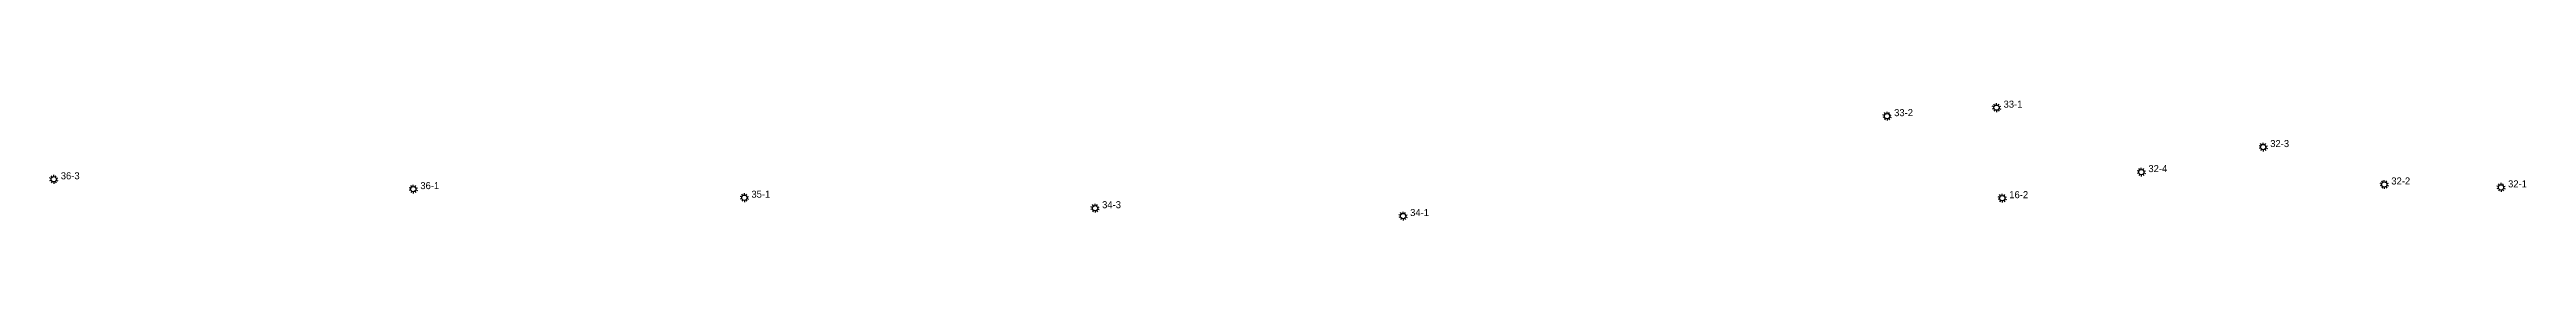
# Model space of a CAD drawing. Extents: x 486468 to 494393, y 5455952 to 5461583.
# Drawn here: x 486533 to 487236, y 5457630 to 5457664 of the extents above; entities that cross this region are included whole.
import ezdxf

# ---------------------------------------------------------------- set-up
doc = ezdxf.new("R2010")
doc.units = 0
doc.layers.add('Level 0', color=7, linetype='Continuous')
doc.layers.add('StreetLightingPoles', color=7, linetype='Continuous')

msp = doc.modelspace()

# ---------------------------------------------------------------- texts
at = {"layer": 'StreetLightingPoles'}
for s, p in [('33-2', (487056.736, 5457659.408)), ('33-1', (487087.795, 5457661.822)), ('32-3', (487163.473, 5457650.606)), ('36-3', (486536.459, 5457641.431)), ('32-4', (487128.889, 5457643.478)), ('36-1', (486638.498, 5457638.639)), ('35-1', (486732.45, 5457636.192)), ('16-2', (487089.417, 5457636.056)), ('32-2', (487197.832, 5457639.956)), ('32-1', (487230.962, 5457639.129)), ('34-3', (486831.976, 5457633.204)), ('34-1', (486919.385, 5457630.964))]:
    msp.add_text(s, height=2, dxfattribs=at).set_placement(p)

# ---------------------------------------------------------------- blocks, each defined once
blk = doc.blocks.new('Light')
at = {"layer": 'Level 0'}
for p, q in [((-0.71, 0.23), (-1.19, 0.39)), ((-0.44, 0.61), (-0.73, 1.01)), ((0, 0.75), (0, 1.25)), ((0.44, 0.61), (0.73, 1.01)), ((0.71, 0.23), (1.19, 0.39)), ((-0.71, -0.23), (-1.19, -0.39)), ((-0.44, -0.61), (-0.73, -1.01)), ((0, -0.75), (0, -1.25)), ((0.44, -0.61), (0.73, -1.01)), ((0.71, -0.23), (1.19, -0.39))]:
    blk.add_line(p, q, dxfattribs=at)
blk.add_circle((0, 0), 0.75, dxfattribs=at)

# ---------------------------------------------------------------- block references
at = {"layer": 'StreetLightingPoles'}
for p in [(487054.736, 5457659.408), (487085.795, 5457661.822), (487161.473, 5457650.606), (487126.889, 5457643.478), (486534.459, 5457641.431), (486636.498, 5457638.639), (486730.45, 5457636.192), (487087.417, 5457636.056), (487195.832, 5457639.956), (487228.962, 5457639.129), (486829.976, 5457633.204), (486917.385, 5457630.964)]:
    msp.add_blockref('Light', p, dxfattribs=at)

msp.set_redraw_order([(e.dxf.handle, doc.entitydb.next_handle()) for e in msp.query("TEXT MTEXT ATTDEF DIMENSION ARC_DIMENSION")])  # texts and dimensions are drawn at this point

doc.saveas('drawing.dxf')
